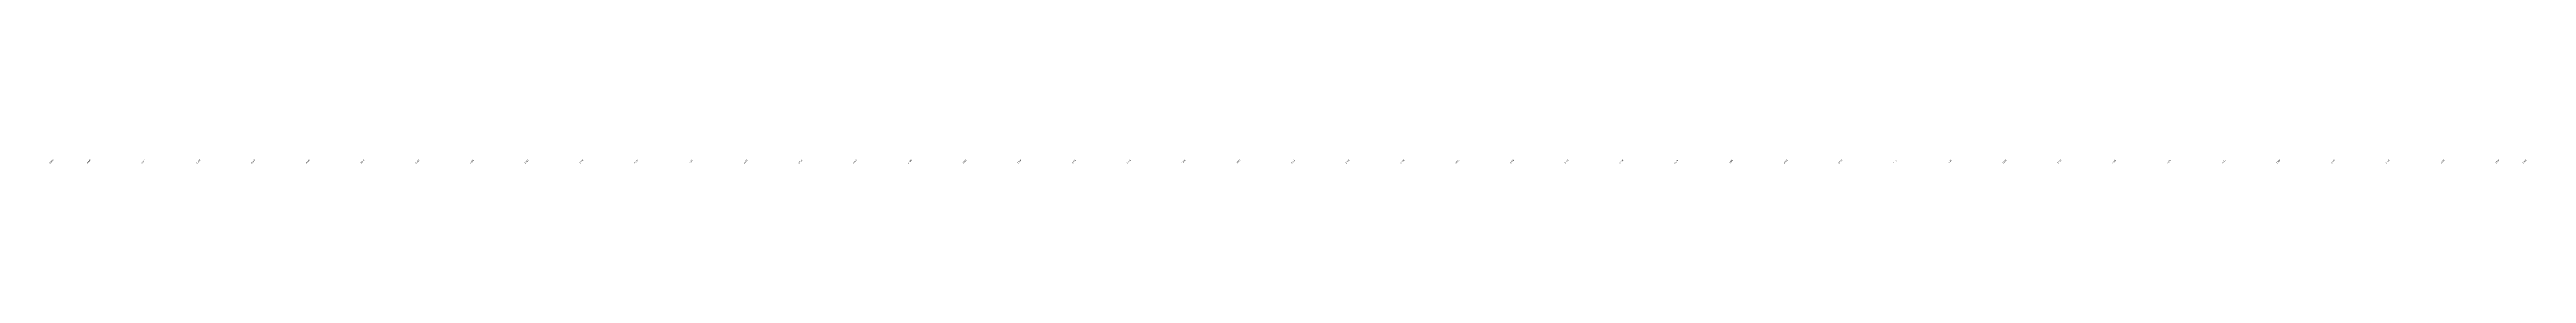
# Model space of a CAD drawing. Header units: metres. Extents: x 286386 to 287779, y 2079267 to 2080589.
# Drawn here: x 286766 to 287671, y 2079679 to 2079681 of the extents above; entities that cross this region are included whole.
import ezdxf
from ezdxf.enums import TextEntityAlignment as Align

# ---------------------------------------------------------------- set-up
doc = ezdxf.new("R2010")
doc.units = ezdxf.units.M
doc.header["$MEASUREMENT"] = 0
doc.layers.add('ESElevation', color=150, linetype='Continuous')

msp = doc.modelspace()

# ---------------------------------------------------------------- texts
at = {"layer": 'ESElevation'}
for s, p in [('-0.500', (286766.34, 2079680)), ('-0.447', (286780, 2079680)), ('-0.352', (286800, 2079680)), ('-0.352', (286820, 2079680)), ('-0.346', (286840, 2079680)), ('-0.340', (286860, 2079680)), ('-0.334', (286880, 2079680)), ('-0.310', (286900, 2079680)), ('0.105', (286920, 2079680)), ('1.522', (286940, 2079680)), ('2.798', (286960, 2079680)), ('3.790', (286980, 2079680)), ('4.304', (287000, 2079680)), ('4.479', (287020, 2079680)), ('4.816', (287040, 2079680)), ('5.440', (287060, 2079680)), ('5.500', (287080, 2079680)), ('5.500', (287100, 2079680)), ('5.500', (287120, 2079680)), ('5.375', (287140, 2079680)), ('5.074', (287160, 2079680)), ('4.648', (287180, 2079680)), ('4.652', (287200, 2079680)), ('5.015', (287220, 2079680)), ('5.500', (287240, 2079680)), ('5.500', (287260, 2079680)), ('5.611', (287280, 2079680)), ('5.733', (287300, 2079680)), ('5.692', (287320, 2079680)), ('5.559', (287340, 2079680)), ('5.276', (287360, 2079680)), ('4.825', (287380, 2079680)), ('4.693', (287400, 2079680)), ('4.530', (287420, 2079680)), ('4.157', (287440, 2079680)), ('4.464', (287460, 2079680)), ('5.030', (287480, 2079680)), ('5.723', (287500, 2079680)), ('6.185', (287520, 2079680)), ('6.426', (287540, 2079680)), ('6.401', (287560, 2079680)), ('5.829', (287580, 2079680)), ('5.500', (287600, 2079680)), ('5.500', (287620, 2079680)), ('5.500', (287640, 2079680)), ('5.500', (287660, 2079680)), ('5.500', (287670, 2079680))]:
    msp.add_text(s, height=0.5, rotation=45, dxfattribs=at).set_placement(p, align=Align.MIDDLE_CENTER)

doc.saveas('drawing.dxf')
